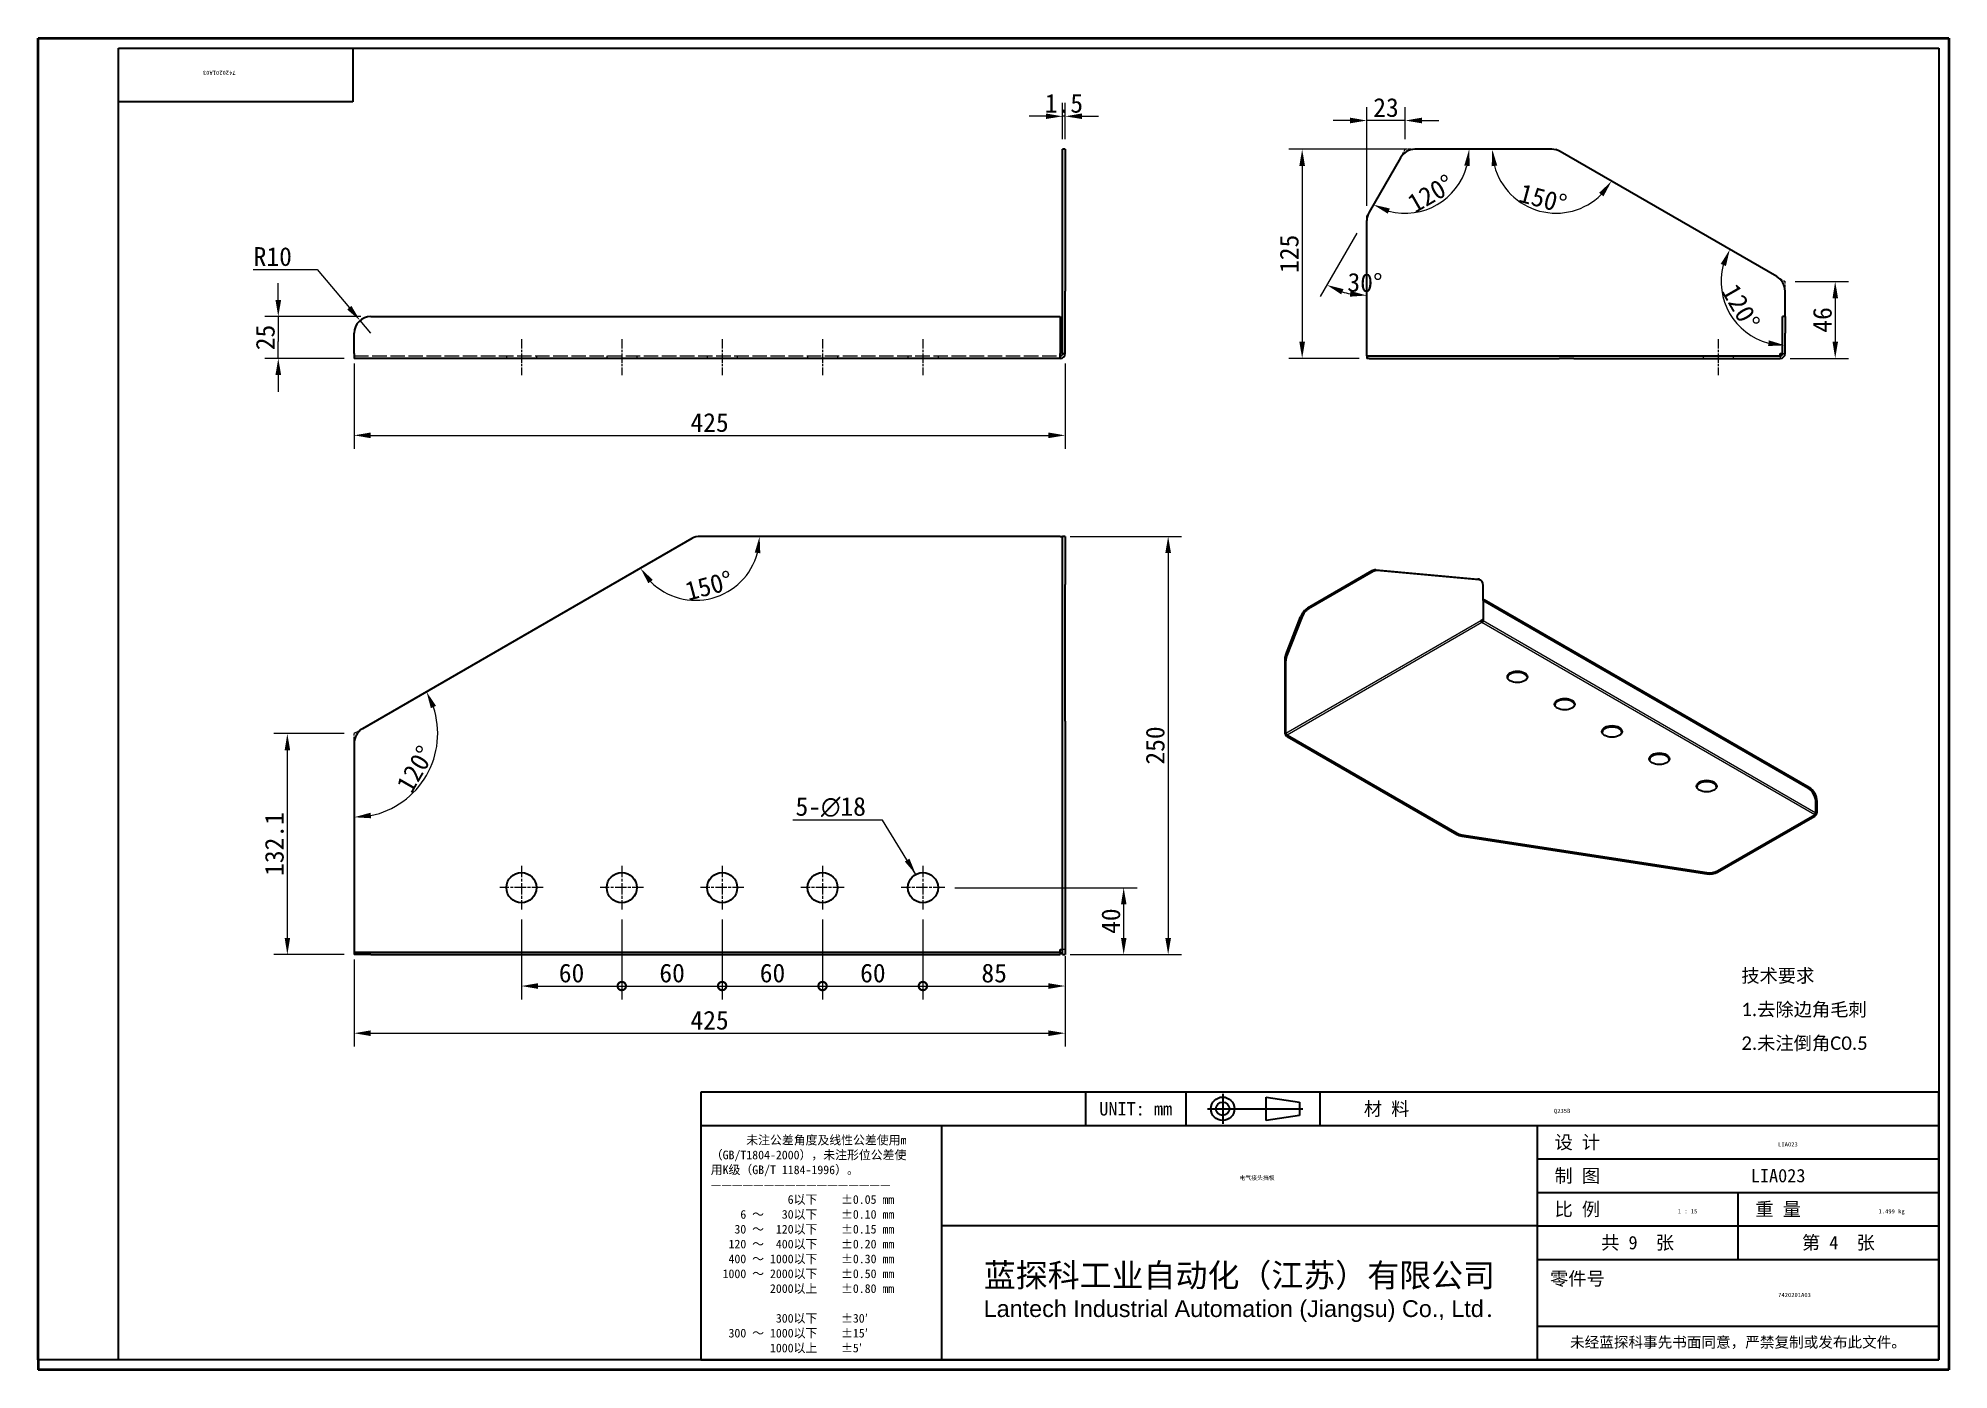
# Model space of a CAD drawing. Header units: millimetres. Extents: x 24 to 1166, y 22 to 818.
import ezdxf
from ezdxf.enums import TextEntityAlignment as Align

# ---------------------------------------------------------------- set-up
doc = ezdxf.new("R2018")
doc.units = ezdxf.units.MM
doc.header["$LTSCALE"] = 4
for name, pattern in [('CHAIN', [0.3543, 0.2362, -0.0295, 0.0591, -0.0295]), ('DASH_DOT', [0.182, 0.1181, -0.0295, 0.0049, -0.0295]), ('DASHED', [0.2067, 0.1654, -0.0413])]:
    doc.linetypes.add(name, pattern=pattern)
for name, color, linetype, lineweight in [('1', 7, 'Continuous', 18), ('可见 (ISO)', 7, 'Continuous', 25), ('可见窄的 (ISO)', 7, 'Continuous', 18), ('图框 (ISO)', 7, 'Continuous', 35), ('标题 (ISO)', 7, 'Continuous', 25), ('草图几何图元 (ISO)', 7, 'Continuous', 18)]:
    doc.layers.add(name, color=color, linetype=linetype, lineweight=lineweight)
for name, color, linetype, lineweight, true_color in [('中心标记 (ISO)', 1, 'CHAIN', 18, 0xff0000), ('中心线 (ISO)', 1, 'CHAIN', 18, 0xff0000), ('尺寸 (ISO)', 7, 'Continuous', 18, 0x008000), ('符号 (ISO)', 7, 'Continuous', 18, 0x008000), ('隐藏 (ISO)', 5, 'DASHED', 18, 0x0000ff)]:
    doc.layers.add(name, color=color, linetype=linetype, lineweight=lineweight, true_color=true_color)
doc.styles.get("Standard").update_dxf_attribs({"font": 'simfang.ttf'})
doc.styles.add('文本样式164', font='SimSun.ttf')
doc.styles.add('最新国标', font='simfang.ttf')
doc.styles.add('注释文本 (ISO)', font='simfang.ttf')
doc.dimstyles.new('默认 (GB)', dxfattribs={"dimscale": 4, "dimtxt": 2.8, "dimasz": 2.5, "dimexe": 2, "dimexo": 1.5, "dimgap": 0.5, "dimtad": 1, "dimtoh": 1, "dimdsep": 46, "dimtxsty": '最新国标', "dimcen": 0.09, "dimdle": 10, "dimclrd": 256, "dimclre": 256, "dimclrt": 256, "dimazin": 2, "dimtfac": 0.535714, "dimtdec": 3, "dimtmove": 0, "dimatfit": 3, "dimfxl": 0, "dimtolj": 1, "dimlwd": -1, "dimlwe": -1, "dimarcsym": 0})
doc.dimstyles.new('默认 (GB)$7', dxfattribs={"dimscale": 4, "dimtxt": 2.8, "dimasz": 2.5, "dimexe": 2, "dimexo": 1.5, "dimgap": 0.5, "dimtad": 1, "dimtoh": 1, "dimdsep": 46, "dimtxsty": '最新国标', "dimcen": 0.09, "dimdle": 10, "dimclrd": 256, "dimclre": 256, "dimclrt": 256, "dimazin": 2, "dimtfac": 0.535714, "dimtdec": 3, "dimtmove": 0, "dimatfit": 3, "dimfxl": 0, "dimtolj": 1, "dimlwd": -1, "dimlwe": -1, "dimarcsym": 0})

msp = doc.modelspace()

# ---------------------------------------------------------------- texts
at = {"layer": '符号 (ISO)'}
for s, insert, char_height, width, attachment_point, line_spacing_factor, style in [('5-\\fAIGDT|b0|i0;{\\H11.2000;n}\\fFangSong|b0|i0;{\\H11.2000;18}', (518.744, 352.442), 11.2, 46.54671, 9, 0.49, '最新国标'), ('\\fFangSong|b0|i0;{\\H8.0000;技术要求\\P}\\fCalibri|b0|i0;{\\H8.0000;1.}\\fFangSong|b0|i0;{\\H8.0000;去除边角毛刺\\P}\\fCalibri|b0|i0;{\\H8.0000;2.}\\fFangSong|b0|i0;{\\H8.0000;未注倒角}\\fCalibri|b0|i0;{\\H8.0000;C0.5}', (1041.992, 236.94), 8, 81.4296, 4, 1.511939, '注释文本 (ISO)')]:
    msp.add_mtext(s, dxfattribs=dict(at, insert=insert, char_height=char_height, width=width, attachment_point=attachment_point, line_spacing_factor=line_spacing_factor, style=style))

# ---------------------------------------------------------------- blocks, each defined once
blk = doc.blocks.new('图框 最新国标')
at = {"layer": '图框 (ISO)'}
for p, q in [((6, 7), (6, 204.5)), ((6, 204.5), (291.5, 204.5)), ((291.5, 204.5), (291.5, 5.5)), ((6, 7), (6, 5.5)), ((6, 7), (6, 5.5)), ((291.5, 5.5), (6, 5.5))]:
    blk.add_line(p, q, dxfattribs=at)
at = {"layer": '图框 (ISO)', "color": 7, "linetype": 'Continuous', "lineweight": 25}
for p, q in [((18, 203), (290, 203)), ((18, 7), (18, 203)), ((18, 203), (290, 203)), ((53, 203), (53, 195)), ((290, 203), (290, 7)), ((290, 203), (290, 7)), ((53, 195), (18, 195)), ((290, 7), (6, 7)), ((290, 7), (18, 7))]:
    blk.add_line(p, q, dxfattribs=at)
at = {"layer": '图框 (ISO)', "lineweight": 30}
blk.add_attdef('零件代号', text='', height=2.5, rotation=180, dxfattribs=at).set_placement((35.5, 199), align=Align.MIDDLE_CENTER)
blk = doc.blocks.new('标题栏 最新国标')
at = {"layer": '标题 (ISO)'}
for p, q in [((381.98, -183.84), (196.98, -183.84)), ((196.98, -183.84), (196.98, -223.84)), ((254.48, -183.84), (254.48, -188.84)), ((269.48, -183.84), (269.48, -188.84)), ((281.48, -188.09), (281.48, -184.59)), ((281.48, -184.59), (286.48, -185.34)), ((286.48, -185.34), (286.48, -187.34)), ((289.48, -183.84), (289.48, -188.84)), ((381.98, -223.84), (381.98, -183.84)), ((383.48, -183.84), (383.48, -225.34)), ((286.48, -187.34), (281.48, -188.09)), ((196.98, -188.84), (381.98, -188.84)), ((232.98, -188.84), (232.98, -223.84)), ((321.98, -188.84), (321.98, -223.84)), ((321.98, -193.84), (381.98, -193.84)), ((321.98, -198.84), (381.98, -198.84)), ((351.98, -198.84), (351.98, -208.84)), ((321.98, -203.84), (232.98, -203.84)), ((321.98, -203.84), (381.98, -203.84)), ((321.98, -208.84), (381.98, -208.84)), ((321.98, -218.84), (381.98, -218.84)), ((196.98, -223.84), (381.98, -223.84)), ((383.48, -225.34), (196.98, -225.34))]:
    blk.add_line(p, q, dxfattribs=at)
at = {"layer": '标题 (ISO)', "linetype": 'CHAIN', "ltscale": 5.000333}
blk.add_line((274.98, -184.09), (274.98, -188.59), dxfattribs=at)
at = {"layer": '标题 (ISO)', "linetype": 'CHAIN', "ltscale": 15.834605}
blk.add_line((272.73, -186.34), (286.98, -186.34), dxfattribs=at)
at = {"layer": '标题 (ISO)'}
for radius in [1.75, 1]:
    blk.add_circle((274.98, -186.34), radius, dxfattribs=at)
at = {"layer": '1', "style": '文本样式164'}
for s, p in [('UNIT: mm', (261.98, -186.34)), ('材 料', (299.48, -186.34)), ('设 计', (327.98, -191.34)), ('制 图', (327.98, -196.34)), ('比 例', (327.98, -201.34)), ('重 量', (357.98, -201.34)), ('共 9  张', (336.98, -206.34)), ('第 4  张', (366.98, -206.34))]:
    blk.add_text(s, height=2, dxfattribs=at).set_placement(p, align=Align.MIDDLE_CENTER)
at = {"layer": '标题 (ISO)', "style": '注释文本 (ISO)'}
for s, insert, char_height, attachment_point, line_spacing_factor in [('\\fSimSun|b0|i0;{\\H1.3000;      未注公差角度及线性公差使用m\\P}\\fSimSun|b0|i0;{\\H1.3000;（GB/T1804-2000），未注形位公差使\\P}\\fSimSun|b0|i0;{\\H1.3000;用K级（GB/T 1184-1996）。\\P}\\fSimSun|b0|i0;{\\H1.3000;—————————————————\\P}\\fSimSun|b0|i0;{\\H1.3000;             6以下    ±0.05 mm\\P}\\fSimSun|b0|i0;{\\H1.3000;     6 ～   30以下    ±0.10 mm\\P}\\fSimSun|b0|i0;{\\H1.3000;    30 ～  120以下    ±0.15 mm\\P}\\fSimSun|b0|i0;{\\H1.3000;   120 ～  400以下    ±0.20 mm\\P}\\fSimSun|b0|i0;{\\H1.3000;   400 ～ 1000以下    ±0.30 mm\\P}\\fSimSun|b0|i0;{\\H1.3000;  1000 ～ 2000以下    ±0.50 mm\\P}\\fSimSun|b0|i0;{\\H1.3000;          2000以上    ±0.80 mm\\P}\\fSimSun|b0|i0;{\\H1.3000;\\P}\\fSimSun|b0|i0;{\\H1.3000;           300以下    ±30′\\P}\\fSimSun|b0|i0;{\\H1.3000;   300 ～ 1000以下    ±15′\\P}\\fSimSun|b0|i0;{\\H1.3000;          1000以上    ±5′}', (198.48, -206.63), 1.3, 4, 1.023913), ('\\pxsm0.94;\\fMicrosoft YaHei|b0|i0;{\\H3.5000;蓝探科工业自动化（江苏）有限公司\\P}\\fArial|b0|i0;{\\H2.5000;Lantech Industrial Automation (Jiangsu) Co., Ltd}\\fFangSong|b0|i0;{\\H2.5000;.}', (277.48, -213.84), 2, 5, 0.978695)]:
    blk.add_mtext(s, dxfattribs=dict(at, insert=insert, char_height=char_height, attachment_point=attachment_point, line_spacing_factor=line_spacing_factor))
at = {"layer": '标题 (ISO)', "attachment_point": 5, "style": '注释文本 (ISO)'}
for s, insert, char_height in [('\\fFangSong|b0|i0;LIA023', (357.98, -196.34), 2), ('\\fFangSong|b0|i0;零件号', (327.98, -211.84), 2), ('\\fSimSun|b0|i0;{\\H1.6000;未经蓝探科事先书面同意，严禁复制或发布此文件。}', (351.98, -221.34), 1.6)]:
    blk.add_mtext(s, dxfattribs=dict(at, insert=insert, char_height=char_height))
at = {"layer": '标题 (ISO)', "lineweight": 30, "flags": 104}
for tag, height, p in [('材料', 2, (324.48, -186.34)), ('设计人', 2, (357.98, -191.34)), ('库存编号', 3.5, (277.48, -196.34)), ('视图比例', 2, (342.98, -201.34)), ('质量\\P3;', 2, (372.98, -201.34)), ('零件代号', 3.5, (357.98, -213.84))]:
    blk.add_attdef(tag, text='', height=height, dxfattribs=at).set_placement(p, align=Align.MIDDLE_CENTER)
blk = doc.blocks.new('*D5')
at = {"layer": 'Defpoints', "color": 0, "transparency": 16777216}
for p in [(216.4, 649.2), (222.8, 641.6)]:
    blk.add_point(p, dxfattribs=at)
at = {"layer": '尺寸 (ISO)', "color": 116, "true_color": 0x00803f, "transparency": 16777216}
for p, q in [((152.5, 679.7), (190.7, 679.7)), ((190.7, 679.7), (210, 656.9)), ((222.8, 641.6), (216.4, 649.2))]:
    blk.add_line(p, q, dxfattribs=at)
blk.add_solid([(211.2, 658), (208.7, 655.8), (216.4, 649.2)], dxfattribs=at)
at = {"layer": '尺寸 (ISO)', "transparency": 16777216, "insert": (164.2, 687.4), "char_height": 11.2, "attachment_point": 5, "style": '最新国标'}
blk.add_mtext('\\A1;R10', dxfattribs=at)
blk = doc.blocks.new('*D6')
at = {"layer": 'Defpoints', "color": 0, "transparency": 16777216}
for p in [(212.8, 629.6), (637.8, 629.6), (637.8, 580.6)]:
    blk.add_point(p, dxfattribs=at)
at = {"layer": '尺寸 (ISO)', "color": 116, "true_color": 0x00803f, "transparency": 16777216}
for p, q in [((212.8, 623.6), (212.8, 572.6)), ((637.8, 623.6), (637.8, 572.6)), ((222.8, 580.6), (627.8, 580.6))]:
    blk.add_line(p, q, dxfattribs=at)
for points in [[(222.8, 582.3), (222.8, 578.9), (212.8, 580.6)], [(627.8, 582.3), (627.8, 578.9), (637.8, 580.6)]]:
    blk.add_solid(points, dxfattribs=at)
at = {"layer": '尺寸 (ISO)', "transparency": 16777216, "insert": (425.3, 588.2), "char_height": 11.2, "attachment_point": 5, "style": '最新国标'}
blk.add_mtext('\\A1;425', dxfattribs=at)
blk = doc.blocks.new('*D7')
at = {"layer": 'Defpoints', "color": 0, "transparency": 16777216}
for p in [(222.8, 651.6), (167.5, 626.6), (212.8, 626.6)]:
    blk.add_point(p, dxfattribs=at)
at = {"layer": '尺寸 (ISO)', "color": 116, "true_color": 0x00803f, "transparency": 16777216}
for p, q in [((167.5, 661.6), (167.5, 671.6)), ((216.8, 651.6), (159.5, 651.6)), ((167.5, 651.6), (167.5, 641.6)), ((167.5, 641.6), (167.5, 636.6)), ((167.5, 626.6), (167.5, 636.6)), ((206.8, 626.6), (159.5, 626.6)), ((167.5, 616.6), (167.5, 606.6))]:
    blk.add_line(p, q, dxfattribs=at)
for points in [[(165.8, 661.6), (169.2, 661.6), (167.5, 651.6)], [(165.8, 616.6), (169.2, 616.6), (167.5, 626.6)]]:
    blk.add_solid(points, dxfattribs=at)
at = {"layer": '尺寸 (ISO)', "transparency": 16777216, "insert": (159.8, 639.1), "char_height": 11.2, "attachment_point": 5, "rotation": 90, "style": '最新国标'}
blk.add_mtext('\\A1;25', dxfattribs=at)
blk = doc.blocks.new('*D8')
at = {"layer": 'Defpoints', "color": 0, "transparency": 16777216}
for p in [(634.8, 520.2), (634.8, 270.2), (699.4, 270.2)]:
    blk.add_point(p, dxfattribs=at)
at = {"layer": '尺寸 (ISO)', "color": 116, "true_color": 0x00803f, "transparency": 16777216}
for p, q in [((640.8, 520.2), (707.4, 520.2)), ((699.4, 510.2), (699.4, 280.2)), ((640.8, 270.2), (707.4, 270.2))]:
    blk.add_line(p, q, dxfattribs=at)
for points in [[(697.7, 510.2), (701.1, 510.2), (699.4, 520.2)], [(697.7, 280.2), (701.1, 280.2), (699.4, 270.2)]]:
    blk.add_solid(points, dxfattribs=at)
at = {"layer": '尺寸 (ISO)', "transparency": 16777216, "insert": (691.7, 395.2), "char_height": 11.2, "attachment_point": 5, "rotation": 90, "style": '最新国标'}
blk.add_mtext('\\A1;250', dxfattribs=at)
blk = doc.blocks.new('*D9')
at = {"layer": 'Defpoints', "color": 0, "transparency": 16777216}
for p in [(637.8, 275.2), (212.8, 273.2), (637.8, 223.2)]:
    blk.add_point(p, dxfattribs=at)
at = {"layer": '尺寸 (ISO)', "color": 116, "true_color": 0x00803f, "transparency": 16777216}
for p, q in [((212.8, 267.2), (212.8, 215.2)), ((637.8, 269.2), (637.8, 215.2)), ((222.8, 223.2), (627.8, 223.2))]:
    blk.add_line(p, q, dxfattribs=at)
for points in [[(222.8, 224.9), (222.8, 221.5), (212.8, 223.2)], [(627.8, 224.9), (627.8, 221.5), (637.8, 223.2)]]:
    blk.add_solid(points, dxfattribs=at)
at = {"layer": '尺寸 (ISO)', "transparency": 16777216, "insert": (425.3, 230.9), "char_height": 11.2, "attachment_point": 5, "style": '最新国标'}
blk.add_mtext('\\A1;425', dxfattribs=at)
blk = doc.blocks.new('*D10')
at = {"layer": 'Defpoints', "color": 0, "transparency": 16777216}
for p in [(414.7, 518.9), (212.8, 402.3), (212.8, 396.3), (245, 364)]:
    blk.add_point(p, dxfattribs=at)
at = {"layer": '尺寸 (ISO)', "color": 116, "true_color": 0x00803f, "transparency": 16777216}
blk.add_arc((212.8, 402.3), 50, 281.4783, 18.5217, dxfattribs=at)
for points in [[(258.7, 417.5), (261.8, 418.9), (256.1, 427.3)], [(223, 351.7), (222.6, 355), (212.8, 352.3)]]:
    blk.add_solid(points, dxfattribs=at)
at = {"layer": '尺寸 (ISO)', "transparency": 16777216, "insert": (249.5, 381.1), "char_height": 11.2, "attachment_point": 5, "rotation": 60, "style": '最新国标'}
blk.add_mtext('\\A1;120°', dxfattribs=at)
blk = doc.blocks.new('*D11')
at = {"layer": 'Defpoints', "color": 0, "transparency": 16777216}
for p in [(411.8, 517.2), (417, 520.2), (634.8, 520.2), (410.4, 482.6)]:
    blk.add_point(p, dxfattribs=at)
at = {"layer": '尺寸 (ISO)', "color": 116, "true_color": 0x00803f, "transparency": 16777216}
blk.add_arc((417, 520.2), 38.2, 225.0432, 344.9568, dxfattribs=at)
for points in [[(452.3, 510.5), (455.6, 510.1), (455.2, 520.2)], [(388.7, 492.2), (391.4, 494.2), (384, 501.1)]]:
    blk.add_solid(points, dxfattribs=at)
at = {"layer": '尺寸 (ISO)', "transparency": 16777216, "insert": (424.9, 490.7), "char_height": 11.2, "attachment_point": 5, "rotation": 15, "style": '最新国标'}
blk.add_mtext('\\A1;150°', dxfattribs=at)
blk = doc.blocks.new('*D12')
at = {"layer": 'Defpoints', "color": 0, "transparency": 16777216}
for p in [(212.8, 402.3), (172.9, 270.2), (212.8, 270.2)]:
    blk.add_point(p, dxfattribs=at)
at = {"layer": '尺寸 (ISO)', "color": 116, "true_color": 0x00803f, "transparency": 16777216}
for p, q in [((206.8, 402.3), (164.9, 402.3)), ((172.9, 392.3), (172.9, 280.2)), ((206.8, 270.2), (164.9, 270.2))]:
    blk.add_line(p, q, dxfattribs=at)
for points in [[(171.3, 392.3), (174.6, 392.3), (172.9, 402.3)], [(171.3, 280.2), (174.6, 280.2), (172.9, 270.2)]]:
    blk.add_solid(points, dxfattribs=at)
at = {"layer": '尺寸 (ISO)', "transparency": 16777216, "insert": (165.2, 336.3), "char_height": 11.2, "attachment_point": 5, "rotation": 90, "style": '最新国标'}
blk.add_mtext('\\A1;132.1', dxfattribs=at)
blk = doc.blocks.new('*D13')
at = {"layer": 'Defpoints', "color": 0, "transparency": 16777216}
for p in [(1068.1, 672.6), (1065.1, 626.6), (1098.1, 626.6)]:
    blk.add_point(p, dxfattribs=at)
at = {"layer": '尺寸 (ISO)', "color": 116, "true_color": 0x00803f, "transparency": 16777216}
for p, q in [((1074.1, 672.6), (1106.1, 672.6)), ((1098.1, 662.6), (1098.1, 636.6)), ((1071.1, 626.6), (1106.1, 626.6))]:
    blk.add_line(p, q, dxfattribs=at)
for points in [[(1096.5, 662.6), (1099.8, 662.6), (1098.1, 672.6)], [(1096.5, 636.6), (1099.8, 636.6), (1098.1, 626.6)]]:
    blk.add_solid(points, dxfattribs=at)
at = {"layer": '尺寸 (ISO)', "transparency": 16777216, "insert": (1090.5, 649.6), "char_height": 11.2, "attachment_point": 5, "rotation": 90, "style": '最新国标'}
blk.add_mtext('\\A1;46', dxfattribs=at)
blk = doc.blocks.new('*D14')
at = {"layer": 'Defpoints', "color": 0, "transparency": 16777216}
for p in [(1062.9, 675.6), (1030.5, 666), (1068.1, 672.6), (1068.1, 629.6)]:
    blk.add_point(p, dxfattribs=at)
at = {"layer": '尺寸 (ISO)', "color": 116, "true_color": 0x00803f, "transparency": 16777216}
blk.add_arc((1068.1, 672.6), 38.2, 165.0432, 254.9568, dxfattribs=at)
for points in [[(1029.7, 683.1), (1032.8, 681.8), (1035.1, 691.7)], [(1058.4, 637.4), (1058, 634), (1068.1, 634.4)]]:
    blk.add_solid(points, dxfattribs=at)
at = {"layer": '尺寸 (ISO)', "transparency": 16777216, "insert": (1041.7, 657.3), "char_height": 11.2, "attachment_point": 5, "rotation": 300, "style": '最新国标'}
blk.add_mtext('\\A1;120°', dxfattribs=at)
blk = doc.blocks.new('_DotSmall')
at = {"color": 0, "linetype": 'ByBlock', "const_width": 0.5}
blk.add_lwpolyline([(-0.0625, 0, 1), (0.0625, 0, 1)], format="xyb", close=True, dxfattribs=at)
blk = doc.blocks.new('*D15')
at = {"layer": 'Defpoints', "color": 0, "transparency": 16777216}
for p in [(312.8, 297.2), (372.8, 297.2), (372.8, 251.4)]:
    blk.add_point(p, dxfattribs=at)
at = {"layer": '尺寸 (ISO)', "color": 116, "true_color": 0x00803f, "transparency": 16777216}
for p, q in [((312.8, 291.2), (312.8, 243.4)), ((372.8, 291.2), (372.8, 243.4)), ((322.8, 251.4), (372.8, 251.4))]:
    blk.add_line(p, q, dxfattribs=at)
blk.add_solid([(322.8, 253.1), (322.8, 249.7), (312.8, 251.4)], dxfattribs=at)
at = {"layer": '尺寸 (ISO)', "color": 116, "true_color": 0x00803f, "transparency": 16777216, "xscale": 10, "yscale": 10, "zscale": 10}
blk.add_blockref('_DotSmall', (372.8, 251.4), dxfattribs=at)
at = {"layer": '尺寸 (ISO)', "transparency": 16777216, "insert": (342.8, 259.1), "char_height": 11.2, "attachment_point": 5, "style": '最新国标'}
blk.add_mtext('\\A1;60', dxfattribs=at)
blk = doc.blocks.new('*D17')
at = {"layer": 'Defpoints', "color": 0, "transparency": 16777216}
for p in [(552.8, 297.2), (637.8, 275.2), (637.8, 251.4)]:
    blk.add_point(p, dxfattribs=at)
at = {"layer": '尺寸 (ISO)', "color": 116, "true_color": 0x00803f, "transparency": 16777216}
for p, q in [((552.8, 291.2), (552.8, 243.4)), ((637.8, 269.2), (637.8, 243.4)), ((552.8, 251.4), (627.8, 251.4))]:
    blk.add_line(p, q, dxfattribs=at)
blk.add_solid([(627.8, 253.1), (627.8, 249.7), (637.8, 251.4)], dxfattribs=at)
at = {"layer": '尺寸 (ISO)', "color": 116, "true_color": 0x00803f, "transparency": 16777216, "xscale": 10, "yscale": 10, "zscale": 10, "rotation": 180}
blk.add_blockref('_DotSmall', (552.8, 251.4), dxfattribs=at)
at = {"layer": '尺寸 (ISO)', "transparency": 16777216, "insert": (595.4, 259.1), "char_height": 11.2, "attachment_point": 5, "style": '最新国标'}
blk.add_mtext('\\A1;85', dxfattribs=at)
blk = doc.blocks.new('*D18')
at = {"layer": 'Defpoints', "color": 0, "transparency": 16777216}
for p in [(492.8, 297.2), (552.8, 297.2), (552.8, 251.4)]:
    blk.add_point(p, dxfattribs=at)
at = {"layer": '尺寸 (ISO)', "color": 116, "true_color": 0x00803f, "transparency": 16777216}
for p, q in [((492.8, 291.2), (492.8, 243.4)), ((552.8, 291.2), (552.8, 243.4)), ((492.8, 251.4), (552.8, 251.4))]:
    blk.add_line(p, q, dxfattribs=at)
at = {"layer": '尺寸 (ISO)', "color": 116, "true_color": 0x00803f, "transparency": 16777216, "xscale": 10, "yscale": 10, "zscale": 10, "rotation": 180}
blk.add_blockref('_DotSmall', (492.8, 251.4), dxfattribs=at)
at = {"layer": '尺寸 (ISO)', "color": 116, "true_color": 0x00803f, "transparency": 16777216, "xscale": 10, "yscale": 10, "zscale": 10}
blk.add_blockref('_DotSmall', (552.8, 251.4), dxfattribs=at)
at = {"layer": '尺寸 (ISO)', "transparency": 16777216, "insert": (522.9, 259.1), "char_height": 11.2, "attachment_point": 5, "style": '最新国标'}
blk.add_mtext('\\A1;60', dxfattribs=at)
blk = doc.blocks.new('*D19')
at = {"layer": 'Defpoints', "color": 0, "transparency": 16777216}
for p in [(432.8, 297.2), (492.8, 297.2), (492.8, 251.4)]:
    blk.add_point(p, dxfattribs=at)
at = {"layer": '尺寸 (ISO)', "color": 116, "true_color": 0x00803f, "transparency": 16777216}
for p, q in [((432.8, 291.2), (432.8, 243.4)), ((492.8, 291.2), (492.8, 243.4)), ((432.8, 251.4), (492.8, 251.4))]:
    blk.add_line(p, q, dxfattribs=at)
at = {"layer": '尺寸 (ISO)', "color": 116, "true_color": 0x00803f, "transparency": 16777216, "xscale": 10, "yscale": 10, "zscale": 10, "rotation": 180}
blk.add_blockref('_DotSmall', (432.8, 251.4), dxfattribs=at)
at = {"layer": '尺寸 (ISO)', "color": 116, "true_color": 0x00803f, "transparency": 16777216, "xscale": 10, "yscale": 10, "zscale": 10}
blk.add_blockref('_DotSmall', (492.8, 251.4), dxfattribs=at)
at = {"layer": '尺寸 (ISO)', "transparency": 16777216, "insert": (462.9, 259.1), "char_height": 11.2, "attachment_point": 5, "style": '最新国标'}
blk.add_mtext('\\A1;60', dxfattribs=at)
blk = doc.blocks.new('*D20')
at = {"layer": 'Defpoints', "color": 0, "transparency": 16777216}
for p in [(372.8, 297.2), (432.8, 297.2), (432.8, 251.4)]:
    blk.add_point(p, dxfattribs=at)
at = {"layer": '尺寸 (ISO)', "color": 116, "true_color": 0x00803f, "transparency": 16777216}
for p, q in [((372.8, 291.2), (372.8, 243.4)), ((432.8, 291.2), (432.8, 243.4)), ((372.8, 251.4), (432.8, 251.4))]:
    blk.add_line(p, q, dxfattribs=at)
at = {"layer": '尺寸 (ISO)', "color": 116, "true_color": 0x00803f, "transparency": 16777216, "xscale": 10, "yscale": 10, "zscale": 10, "rotation": 180}
blk.add_blockref('_DotSmall', (372.8, 251.4), dxfattribs=at)
at = {"layer": '尺寸 (ISO)', "color": 116, "true_color": 0x00803f, "transparency": 16777216, "xscale": 10, "yscale": 10, "zscale": 10}
blk.add_blockref('_DotSmall', (432.8, 251.4), dxfattribs=at)
at = {"layer": '尺寸 (ISO)', "transparency": 16777216, "insert": (402.9, 259.1), "char_height": 11.2, "attachment_point": 5, "style": '最新国标'}
blk.add_mtext('\\A1;60', dxfattribs=at)
blk = doc.blocks.new('*D21')
at = {"layer": 'Defpoints', "color": 0, "transparency": 16777216}
for p in [(565.8, 310.2), (634.8, 270.2), (672.8, 270.2)]:
    blk.add_point(p, dxfattribs=at)
at = {"layer": '尺寸 (ISO)', "color": 116, "true_color": 0x00803f, "transparency": 16777216}
for p, q in [((571.8, 310.2), (680.8, 310.2)), ((672.8, 300.2), (672.8, 280.2)), ((640.8, 270.2), (680.8, 270.2))]:
    blk.add_line(p, q, dxfattribs=at)
for points in [[(671.2, 300.2), (674.5, 300.2), (672.8, 310.2)], [(671.2, 280.2), (674.5, 280.2), (672.8, 270.2)]]:
    blk.add_solid(points, dxfattribs=at)
at = {"layer": '尺寸 (ISO)', "transparency": 16777216, "insert": (665.2, 290.2), "char_height": 11.2, "attachment_point": 5, "rotation": 90, "style": '最新国标'}
blk.add_mtext('\\A1;40', dxfattribs=at)
blk = doc.blocks.new('*D22')
at = {"layer": 'Defpoints', "color": 0, "transparency": 16777216}
for p in [(636.3, 771.3), (636.3, 751.6), (637.8, 751.6)]:
    blk.add_point(p, dxfattribs=at)
at = {"layer": '尺寸 (ISO)', "color": 116, "true_color": 0x00803f, "transparency": 16777216}
for p, q in [((636.3, 757.6), (636.3, 779.3)), ((637.8, 757.6), (637.8, 779.3)), ((626.3, 771.3), (616.3, 771.3)), ((637.8, 771.3), (636.3, 771.3)), ((647.8, 771.3), (657.8, 771.3))]:
    blk.add_line(p, q, dxfattribs=at)
for points in [[(626.3, 773), (626.3, 769.7), (636.3, 771.3)], [(647.8, 773), (647.8, 769.7), (637.8, 771.3)]]:
    blk.add_solid(points, dxfattribs=at)
at = {"layer": '尺寸 (ISO)', "transparency": 16777216, "insert": (637.1, 779), "char_height": 11.2, "attachment_point": 5, "style": '最新国标'}
blk.add_mtext('\\A1;1.5', dxfattribs=at)
blk = doc.blocks.new('*D23')
at = {"layer": 'Defpoints', "color": 0, "transparency": 16777216}
for p in [(846.9, 751.6), (779.5, 626.6), (819.5, 626.6)]:
    blk.add_point(p, dxfattribs=at)
at = {"layer": '尺寸 (ISO)', "color": 116, "true_color": 0x00803f, "transparency": 16777216}
for p, q in [((840.9, 751.6), (771.5, 751.6)), ((779.5, 741.6), (779.5, 636.6)), ((813.5, 626.6), (771.5, 626.6))]:
    blk.add_line(p, q, dxfattribs=at)
for points in [[(777.8, 741.6), (781.2, 741.6), (779.5, 751.6)], [(777.8, 636.6), (781.2, 636.6), (779.5, 626.6)]]:
    blk.add_solid(points, dxfattribs=at)
at = {"layer": '尺寸 (ISO)', "transparency": 16777216, "insert": (771.8, 689.1), "char_height": 11.2, "attachment_point": 5, "rotation": 90, "style": '最新国标'}
blk.add_mtext('\\A1;125', dxfattribs=at)
blk = doc.blocks.new('*D24')
at = {"layer": 'Defpoints', "color": 0, "transparency": 16777216}
for p in [(925.3, 751.6), (931.3, 751.6), (906.8, 722.3), (1063.1, 675.5)]:
    blk.add_point(p, dxfattribs=at)
at = {"layer": '尺寸 (ISO)', "color": 116, "true_color": 0x00803f, "transparency": 16777216}
blk.add_arc((931.3, 751.6), 38.2, 195.0432, 314.9568, dxfattribs=at)
for points in [[(892.8, 741.5), (896.1, 741.9), (893.1, 751.6)], [(957, 725.6), (959.6, 723.5), (964.4, 732.5)]]:
    blk.add_solid(points, dxfattribs=at)
at = {"layer": '尺寸 (ISO)', "transparency": 16777216, "insert": (923.4, 722.1), "char_height": 11.2, "attachment_point": 5, "rotation": 345, "style": '最新国标'}
blk.add_mtext('\\A1;150°', dxfattribs=at)
blk = doc.blocks.new('*D25')
at = {"layer": 'Defpoints', "color": 0, "transparency": 16777216}
for p in [(838.1, 746.4), (841.1, 751.6), (928.6, 751.6), (847.8, 714)]:
    blk.add_point(p, dxfattribs=at)
at = {"layer": '尺寸 (ISO)', "color": 116, "true_color": 0x00803f, "transparency": 16777216}
blk.add_arc((841.1, 751.6), 38.2, 255.0432, 344.9568, dxfattribs=at)
for points in [[(876.4, 741.9), (879.7, 741.5), (879.3, 751.6)], [(830.7, 713.1), (831.9, 716.2), (822, 718.5)]]:
    blk.add_solid(points, dxfattribs=at)
at = {"layer": '尺寸 (ISO)', "transparency": 16777216, "insert": (856.4, 725.1), "char_height": 11.2, "attachment_point": 5, "rotation": 30, "style": '最新国标'}
blk.add_mtext('\\A1;120°', dxfattribs=at)
blk = doc.blocks.new('*D26')
at = {"layer": 'Defpoints', "color": 0, "transparency": 16777216}
for p in [(818.1, 711.7), (815.1, 706.6), (801.9, 667), (818.1, 629.6)]:
    blk.add_point(p, dxfattribs=at)
at = {"layer": '尺寸 (ISO)', "color": 116, "true_color": 0x00803f, "transparency": 16777216}
blk.add_line((812.1, 701.4), (790.3, 663.6), dxfattribs=at)
blk.add_arc((818.1, 711.7), 47.6, 252.0603, 257.9397, dxfattribs=at)
for points in [[(802.8, 664.9), (804.2, 668), (794.3, 670.5)], [(808.4, 666.9), (808, 663.5), (818.1, 664.2)]]:
    blk.add_solid(points, dxfattribs=at)
at = {"layer": '尺寸 (ISO)', "transparency": 16777216, "insert": (817, 671.8), "char_height": 11.2, "attachment_point": 5, "rotation": 358.365, "style": '最新国标'}
blk.add_mtext('\\A1;30°', dxfattribs=at)
blk = doc.blocks.new('*D27')
at = {"layer": 'Defpoints', "color": 0, "transparency": 16777216}
for p in [(818.1, 768.8), (841.1, 751.6), (818.1, 711.7)]:
    blk.add_point(p, dxfattribs=at)
at = {"layer": '尺寸 (ISO)', "color": 116, "true_color": 0x00803f, "transparency": 16777216}
for p, q in [((818.1, 717.7), (818.1, 776.8)), ((841.1, 757.6), (841.1, 776.8)), ((808.1, 768.8), (798.1, 768.8)), ((841.1, 768.8), (818.1, 768.8)), ((851.1, 768.8), (861.1, 768.8))]:
    blk.add_line(p, q, dxfattribs=at)
for points in [[(808.1, 770.5), (808.1, 767.1), (818.1, 768.8)], [(851.1, 770.5), (851.1, 767.1), (841.1, 768.8)]]:
    blk.add_solid(points, dxfattribs=at)
at = {"layer": '尺寸 (ISO)', "transparency": 16777216, "insert": (829.6, 776.5), "char_height": 11.2, "attachment_point": 5, "style": '最新国标'}
blk.add_mtext('\\A1;23', dxfattribs=at)

# ---------------------------------------------------------------- dimensions: what is measured, and where the dimension line sits
at = {"layer": '尺寸 (ISO)', "color": 116, "true_color": 0x00803f}
for base, p1, p2, angle, override, picture, middle in [((636.334, 771.32), (637.834, 751.586), (636.334, 751.586), 180, {"dimgap": 0.5, "dimtoh": 0, "dimdec": 2, "dimtol": 0, "dimlim": 0, "dimtp": 0, "dimtm": 0, "dimtdec": 3, "dimtofl": 1, "dimatfit": 1}, '*D22', (637.084, 771.32)), ((818.146, 768.81), (841.146, 751.586), (818.146, 711.749), 180, {"dimgap": 0.5, "dimtoh": 0, "dimdec": 2, "dimtol": 0, "dimlim": 0, "dimtp": 0, "dimtm": 0, "dimtdec": 3, "dimtofl": 1, "dimatfit": 1}, '*D27', (829.646, 768.81)), ((779.485, 626.586), (846.919, 751.586), (819.485, 626.586), 90, {"dimgap": 0.5, "dimtoh": 0, "dimdec": 2, "dimtol": 0, "dimlim": 0, "dimtp": 0, "dimtm": 0, "dimtdec": 3, "dimtofl": 0, "dimatfit": 1}, '*D23', (779.485, 689.086)), ((167.513, 626.586), (222.834, 651.586), (212.834, 626.586), 270, {"dimgap": 0.5, "dimtoh": 0, "dimdec": 2, "dimtol": 0, "dimlim": 0, "dimtp": 0, "dimtm": 0, "dimtdec": 3, "dimtofl": 0}, '*D7', (167.513, 639.086)), ((1098.148, 626.586), (1068.146, 672.586), (1065.146, 626.586), 270, {"dimgap": 0.5, "dimtoh": 0, "dimdec": 2, "dimtol": 0, "dimlim": 0, "dimtp": 0, "dimtm": 0, "dimtdec": 3, "dimtofl": 0, "dimatfit": 1}, '*D13', (1098.148, 649.586)), ((699.405, 270.214), (634.834, 520.214), (634.834, 270.214), 90, {"dimgap": 0.5, "dimtoh": 0, "dimdec": 2, "dimtol": 0, "dimlim": 0, "dimtp": 0, "dimtm": 0, "dimtdec": 3, "dimtofl": 0, "dimatfit": 1}, '*D8', (699.405, 395.214)), ((172.927, 270.214), (212.834, 402.314), (212.834, 270.214), 90, {"dimgap": 0.5, "dimtoh": 0, "dimdec": 2, "dimtol": 0, "dimlim": 0, "dimtp": 0, "dimtm": 0, "dimtdec": 3, "dimtofl": 0, "dimatfit": 1}, '*D12', (172.927, 336.264)), ((672.834, 270.214), (565.834, 310.214), (634.834, 270.214), 90, {"dimgap": 0.5, "dimtoh": 0, "dimdec": 2, "dimtol": 0, "dimlim": 0, "dimtp": 0, "dimtm": 0, "dimtdec": 3, "dimtofl": 0, "dimatfit": 1}, '*D21', (672.834, 290.214)), ((372.834, 251.401), (312.834, 297.214), (372.834, 297.214), 180, {"dimgap": 0.5, "dimtoh": 0, "dimdec": 2, "dimblk2": 'DotSmall', "dimsah": 1, "dimdle": 0, "dimtol": 0, "dimlim": 0, "dimtp": 0, "dimtm": 0, "dimtdec": 3, "dimtofl": 0, "dimatfit": 1}, '*D15', (342.801, 251.401)), ((432.834, 251.401), (372.834, 297.214), (432.834, 297.214), 180, {"dimgap": 0.5, "dimtoh": 0, "dimdec": 2, "dimblk1": 'DotSmall', "dimblk2": 'DotSmall', "dimsah": 1, "dimdle": 0, "dimtol": 0, "dimlim": 0, "dimtp": 0, "dimtm": 0, "dimtdec": 3, "dimtofl": 0, "dimatfit": 1}, '*D20', (402.867, 251.401)), ((492.834, 251.401), (432.834, 297.214), (492.834, 297.214), 180, {"dimgap": 0.5, "dimtoh": 0, "dimdec": 2, "dimblk1": 'DotSmall', "dimblk2": 'DotSmall', "dimsah": 1, "dimdle": 0, "dimtol": 0, "dimlim": 0, "dimtp": 0, "dimtm": 0, "dimtdec": 3, "dimtofl": 0, "dimatfit": 1}, '*D19', (462.867, 251.401)), ((552.834, 251.401), (492.834, 297.214), (552.834, 297.214), 180, {"dimgap": 0.5, "dimtoh": 0, "dimdec": 2, "dimblk1": 'DotSmall', "dimblk2": 'DotSmall', "dimsah": 1, "dimdle": 0, "dimtol": 0, "dimlim": 0, "dimtp": 0, "dimtm": 0, "dimtdec": 3, "dimtofl": 0, "dimatfit": 1}, '*D18', (522.867, 251.401)), ((637.834, 251.401), (552.834, 297.214), (637.834, 275.214), 180, {"dimgap": 0.5, "dimtoh": 0, "dimdec": 2, "dimblk1": 'DotSmall', "dimsah": 1, "dimdle": 0, "dimtol": 0, "dimlim": 0, "dimtp": 0, "dimtm": 0, "dimtdec": 3, "dimtofl": 0, "dimatfit": 1}, '*D17', (595.367, 251.401)), ((637.834, 223.214), (212.834, 273.214), (637.834, 275.214), 180, {"dimgap": 0.5, "dimtoh": 0, "dimdec": 2, "dimtol": 0, "dimlim": 0, "dimtp": 0, "dimtm": 0, "dimtdec": 3, "dimtofl": 0, "dimatfit": 1}, '*D9', (425.334, 223.214))]:
    dim = msp.add_linear_dim(base=base, p1=p1, p2=p2, angle=angle, dimstyle='默认 (GB)', override=override, dxfattribs=at)
    dim.commit()
    dim.dimension.update_dxf_attribs({"geometry": picture, "text_midpoint": middle, "dimtype": 160})
for base, center, p1, p2, override, picture, middle in [((847.779, 713.969), (841.146, 751.586), (838.146, 746.39), (928.634, 751.586), {"dimgap": 0.5, "dimtoh": 0, "dimse1": 1, "dimse2": 1, "dimadec": 2, "dimtol": 0, "dimlim": 0, "dimtp": 0, "dimtm": 0, "dimtdec": 2}, '*D25', (860.244, 718.506)), ((906.761, 722.325), (931.314, 751.586), (925.314, 751.586), (1063.146, 675.473), {"dimgap": 0.5, "dimtoh": 0, "dimse1": 1, "dimse2": 1, "dimadec": 2, "dimtol": 0, "dimlim": 0, "dimtp": 0, "dimtm": 0, "dimtdec": 2}, '*D24', (921.427, 714.69)), ((801.867, 667.023), (818.146, 711.749), (815.146, 706.553), (818.146, 629.586), {"dimgap": 0.5, "dimtoh": 0, "dimse2": 1, "dimadec": 2, "dimtol": 0, "dimlim": 0, "dimtp": 0, "dimtm": 0, "dimtdec": 2}, '*D26', (816.788, 664.172)), ((1030.529, 665.953), (1068.146, 672.586), (1062.949, 675.586), (1068.146, 629.586), {"dimgap": 0.5, "dimtoh": 0, "dimse1": 1, "dimse2": 1, "dimadec": 2, "dimtol": 0, "dimlim": 0, "dimtp": 0, "dimtm": 0, "dimtdec": 2}, '*D14', (1035.066, 653.487)), ((244.973, 364.011), (212.834, 402.314), (212.834, 396.314), (414.722, 518.874), {"dimgap": 0.5, "dimtoh": 0, "dimse1": 1, "dimse2": 1, "dimadec": 2, "dimtol": 0, "dimlim": 0, "dimtp": 0, "dimtm": 0, "dimtdec": 2}, '*D10', (256.135, 377.314)), ((410.41, 482.597), (417.043, 520.214), (411.847, 517.214), (634.834, 520.214), {"dimgap": 0.5, "dimtoh": 0, "dimse1": 1, "dimse2": 1, "dimadec": 2, "dimtol": 0, "dimlim": 0, "dimtp": 0, "dimtm": 0, "dimtdec": 2}, '*D11', (426.929, 483.318))]:
    dim = msp.add_angular_dim_3p(base=base, center=center, p1=p1, p2=p2, dimstyle='默认 (GB)', override=override, dxfattribs=at)
    dim.commit()
    dim.dimension.update_dxf_attribs({"geometry": picture, "text_midpoint": middle, "dimtype": 165})
dim = msp.add_radius_dim(center=(222.834, 641.586), mpoint=(216.396, 649.238), dimstyle='默认 (GB)', override={"dimgap": 0.5, "dimtih": 1, "dimdec": 2, "dimlfac": 1, "dimcen": 0, "dimtol": 0, "dimlim": 0, "dimtp": 0, "dimtm": 0, "dimtdec": 3}, dxfattribs=at)
dim.commit()
dim.dimension.update_dxf_attribs({"geometry": '*D5', "text_midpoint": (164.158, 679.744), "dimtype": 164})
dim = msp.add_linear_dim(base=(637.834, 580.586), p1=(212.834, 629.586), p2=(637.834, 629.586), dimstyle='默认 (GB)', override={"dimgap": 0.5, "dimtoh": 0, "dimdec": 2, "dimtol": 0, "dimlim": 0, "dimtp": 0, "dimtm": 0, "dimtdec": 3, "dimtofl": 0, "dimatfit": 1}, dxfattribs=at)
dim.commit()
dim.dimension.update_dxf_attribs({"geometry": '*D6', "text_midpoint": (425.334, 580.586), "dimtype": 160})

# ---------------------------------------------------------------- linework, layer by layer
at = {"layer": '中心标记 (ISO)', "ltscale": 7.222748}
for p, q in [((312.834, 323.214), (312.834, 297.214)), ((372.834, 323.214), (372.834, 297.214)), ((432.834, 323.214), (432.834, 297.214)), ((492.834, 323.214), (492.834, 297.214)), ((552.834, 323.214), (552.834, 297.214)), ((325.834, 310.214), (299.834, 310.214)), ((385.834, 310.214), (359.834, 310.214)), ((445.834, 310.214), (419.834, 310.214)), ((505.834, 310.214), (479.834, 310.214)), ((565.834, 310.214), (539.834, 310.214))]:
    msp.add_line(p, q, dxfattribs=at)
at = {"layer": '中心线 (ISO)', "ltscale": 5.97264}
for p, q in [((312.834, 638.086), (312.834, 616.586)), ((372.834, 638.086), (372.834, 616.586)), ((432.834, 638.086), (432.834, 616.586)), ((492.834, 638.086), (492.834, 616.586)), ((552.834, 638.086), (552.834, 616.586)), ((1028.146, 638.086), (1028.146, 616.586))]:
    msp.add_line(p, q, dxfattribs=at)
at = {"layer": '可见 (ISO)'}
for p, q in [((637.834, 751.586), (636.334, 751.586)), ((636.334, 750.246), (636.334, 751.586)), ((636.334, 675.473), (636.334, 750.246)), ((637.834, 751.586), (637.834, 750.246)), ((637.834, 750.246), (637.834, 675.473)), ((838.259, 746.586), (819.485, 714.069)), ((928.634, 751.586), (846.919, 751.586)), ((1063.146, 675.473), (933.634, 750.246)), ((818.146, 629.586), (818.146, 709.069)), ((636.334, 666.812), (636.334, 675.473)), ((637.834, 675.473), (637.834, 666.812)), ((636.334, 629.586), (636.334, 666.812)), ((637.834, 629.586), (637.834, 666.812)), ((1068.146, 651.586), (1068.146, 666.812)), ((222.834, 651.586), (634.834, 651.586)), ((634.834, 651.586), (634.834, 629.586)), ((1068.146, 651.586), (1066.646, 651.586)), ((1066.646, 641.586), (1066.646, 651.586)), ((1068.146, 651.586), (1068.146, 641.586)), ((212.834, 629.586), (212.834, 641.586)), ((1066.646, 629.586), (1066.646, 641.586)), ((1068.146, 629.586), (1068.146, 641.586)), ((212.834, 629.586), (212.834, 626.586)), ((634.834, 626.586), (634.834, 629.586)), ((636.334, 629.586), (637.834, 629.586)), ((818.146, 628.086), (818.146, 629.586)), ((1065.146, 629.586), (1066.646, 629.586)), ((1065.146, 628.086), (1065.146, 629.586)), ((634.834, 626.586), (212.834, 626.586)), ((818.146, 628.086), (819.485, 628.086)), ((818.146, 628.086), (818.146, 626.586)), ((819.485, 626.586), (818.146, 626.586)), ((819.485, 628.086), (933.159, 628.086)), ((819.485, 626.586), (933.159, 626.586)), ((933.159, 628.086), (941.819, 628.086)), ((941.819, 626.586), (933.159, 626.586)), ((941.819, 628.086), (1065.146, 628.086)), ((941.819, 626.586), (1065.146, 626.586)), ((414.722, 518.874), (217.834, 405.2)), ((634.834, 520.214), (419.722, 520.214)), ((634.834, 520.214), (636.334, 520.214)), ((637.834, 520.214), (636.334, 520.214)), ((636.334, 518.874), (636.334, 520.214)), ((636.334, 500.1), (636.334, 518.874)), ((637.834, 520.214), (637.834, 518.874)), ((637.834, 518.874), (637.834, 500.1)), ((636.334, 491.44), (636.334, 500.1)), ((636.334, 409.725), (636.334, 491.44)), ((637.834, 500.1), (637.834, 491.44)), ((637.834, 409.725), (637.834, 491.44)), ((821.158, 499.519), (782.637, 477.279)), ((821.865, 499.111), (783.344, 476.871)), ((823.515, 500.15), (884.567, 494.698)), ((885.274, 494.289), (824.222, 499.742)), ((885.544, 494.396), (886.251, 493.988)), ((887.631, 481.831), (887.631, 490.936)), ((887.631, 481.831), (888.339, 482.24)), ((1081.85, 369.699), (887.631, 481.831)), ((887.631, 481.831), (887.631, 469.856)), ((1082.557, 370.107), (888.339, 482.24)), ((769.705, 449.391), (778.555, 472.2)), ((779.262, 471.792), (770.412, 448.983)), ((886.217, 469.856), (887.631, 470.673)), ((769.073, 446.305), (769.073, 403.039)), ((769.78, 402.631), (769.78, 445.896)), ((636.334, 404.725), (636.334, 409.725)), ((636.334, 275.214), (636.334, 404.725)), ((637.834, 409.725), (637.834, 404.725)), ((637.834, 404.725), (637.834, 275.214)), ((770.487, 401.406), (871.892, 342.86)), ((770.487, 400.59), (871.892, 342.044)), ((212.834, 396.54), (212.834, 273.214)), ((1086.564, 355.002), (1086.564, 361.534)), ((1087.271, 355.41), (1087.271, 361.942)), ((1027.72, 320.212), (1085.857, 353.777)), ((1027.72, 319.396), (1085.857, 352.961)), ((874.881, 341.864), (1021.281, 319.216)), ((874.881, 341.048), (1021.281, 318.399)), ((636.334, 270.214), (636.334, 275.214)), ((637.834, 275.214), (637.834, 270.214)), ((212.834, 273.214), (212.834, 271.714)), ((212.834, 271.714), (222.834, 271.714)), ((212.834, 271.714), (212.834, 270.214)), ((222.834, 270.214), (212.834, 270.214)), ((222.834, 271.714), (634.834, 271.714)), ((222.834, 270.214), (634.834, 270.214)), ((634.834, 271.714), (634.834, 273.214)), ((634.834, 273.214), (636.334, 273.214)), ((634.834, 271.714), (634.834, 270.214)), ((636.334, 270.214), (637.834, 270.214))]:
    msp.add_line(p, q, dxfattribs=at)
for centre in [(312.834, 310.214), (372.834, 310.214), (432.834, 310.214), (492.834, 310.214), (552.834, 310.214)]:
    msp.add_circle(centre, 9, dxfattribs=at)
for centre, radius, start, end in [((846.919, 741.586), 10, 90, 150), ((928.634, 741.586), 10, 60, 90), ((828.146, 709.069), 10, 150, 180), ((1058.146, 666.812), 10, 0, 60), ((222.834, 641.586), 10, 90, 180), ((634.834, 629.586), 1.5, 270, 0), ((634.834, 629.586), 3, 270, 0), ((1065.146, 629.586), 3, 270, 0), ((1065.146, 629.586), 1.5, 270, 0), ((419.722, 510.214), 10, 90, 120), ((222.834, 396.54), 10, 120, 180)]:
    msp.add_arc(centre, radius, start, end, dxfattribs=at)
for centre, major_axis, start_param, end_param in [((821.158, 494.076), (3.333, 5.774), 0.26179939, 0.78539816), ((821.865, 493.667), (3.333, 5.774), 0.26179939, 0.78539816), ((882.21, 488.623), (3.333, 5.774), 0, 0.26179939), ((882.917, 488.214), (3.333, 5.774), 5.49778714, 6.54498469), ((782.637, 471.836), (-3.333, -5.774), 3.92699082, 4.97418837), ((783.344, 471.427), (3.333, 5.774), 0.78539816, 1.83259571), ((886.924, 469.448), (-0.5, 0.866), 0.78539816, 2.35619449), ((886.924, 469.448), (-0.5, -0.866), 0.78539816, 2.35619449), ((773.787, 449.026), (-3.333, -5.774), 4.97418837, 5.49778714), ((774.494, 448.618), (3.333, 5.774), 1.83259571, 2.35619449), ((908.138, 435.427), (6, 0), 0.11812565, 3.023467), ((936.422, 419.097), (6, 0), 0.11812565, 3.023467), ((770.487, 402.223), (1, -1.732), 3.92699082, 5.49778714), ((770.487, 402.223), (-0.5, 0.866), 0.78539816, 2.35619449), ((964.706, 402.767), (6, 0), 0.11812565, 3.023467), ((992.99, 386.437), (6, 0), 0.11812565, 3.023467), ((1021.275, 370.107), (6, 0), 0.11812565, 3.023467), ((1081.85, 364.256), (3.333, -5.774), 0.78539816, 2.35619449), ((1082.557, 364.664), (-3.333, 5.774), 3.92699082, 5.49778714), ((1085.857, 354.594), (1, 1.732), 3.92699082, 5.49778714), ((1085.857, 354.594), (0.5, 0.866), 3.92699082, 5.49778714), ((876.606, 345.582), (-6.667, 0), 0.78539816, 1.30899694), ((876.606, 344.766), (6.667, 0), 3.92699082, 4.45058959), ((1023.006, 322.934), (-6.667, 0), 1.30899694, 2.35619449), ((1023.006, 322.117), (6.667, 0), 4.45058959, 5.49778714)]:
    msp.add_ellipse(centre, major_axis=major_axis, ratio=0.57735027, start_param=start_param, end_param=end_param, dxfattribs=at)
for centre in [(908.138, 436.244), (936.422, 419.914), (964.706, 403.584), (992.99, 387.254), (1021.275, 370.924)]:
    msp.add_ellipse(centre, major_axis=(6, 0), ratio=0.57735027, dxfattribs=at)
at = {"layer": '可见窄的 (ISO)'}
for p, q in [((821.158, 499.519), (821.865, 499.111)), ((824.222, 499.742), (823.515, 500.15)), ((884.567, 494.698), (885.274, 494.289)), ((769.78, 402.631), (886.217, 469.856)), ((886.924, 468.631), (770.487, 401.406)), ((778.555, 472.2), (779.262, 471.792)), ((783.344, 476.871), (782.637, 477.279)), ((1085.857, 353.777), (886.924, 468.631)), ((887.631, 469.856), (1086.564, 355.002)), ((769.073, 446.305), (769.78, 445.896)), ((770.412, 448.983), (769.705, 449.391)), ((769.073, 403.039), (769.78, 402.631)), ((770.487, 401.406), (770.487, 400.59)), ((1082.557, 370.107), (1081.85, 369.699)), ((1086.564, 361.534), (1087.271, 361.942)), ((1086.564, 355.002), (1087.271, 355.41)), ((871.892, 342.86), (871.892, 342.044)), ((1085.857, 352.961), (1085.857, 353.777)), ((874.881, 341.048), (874.881, 341.864)), ((1027.72, 319.396), (1027.72, 320.212)), ((1021.281, 319.216), (1021.281, 318.399))]:
    msp.add_line(p, q, dxfattribs=at)
at = {"layer": '草图几何图元 (ISO)', "color": 1, "linetype": 'DASH_DOT', "ltscale": 3.122197, "true_color": 0xff0000}
for p, q in [((838.259, 746.586), (841.146, 751.586)), ((846.919, 751.586), (841.146, 751.586)), ((1063.146, 675.473), (1068.146, 672.586)), ((1068.146, 666.812), (1068.146, 672.586)), ((217.834, 405.2), (212.834, 402.314)), ((212.834, 396.54), (212.834, 402.314))]:
    msp.add_line(p, q, dxfattribs=at)
at = {"layer": '草图几何图元 (ISO)', "color": 1, "linetype": 'DASH_DOT', "ltscale": 1.448963, "true_color": 0xff0000}
for p, q in [((928.634, 751.586), (931.314, 751.586)), ((933.634, 750.246), (931.314, 751.586)), ((819.485, 714.069), (818.146, 711.749)), ((818.146, 709.069), (818.146, 711.749)), ((414.722, 518.874), (417.043, 520.214)), ((419.722, 520.214), (417.043, 520.214))]:
    msp.add_line(p, q, dxfattribs=at)
at = {"layer": '隐藏 (ISO)', "ltscale": 0.714161}
for p, q in [((1066.646, 629.586), (1068.146, 629.586)), ((303.834, 628.086), (303.834, 626.586)), ((321.834, 628.086), (321.834, 626.586)), ((363.834, 628.086), (363.834, 626.586)), ((381.834, 628.086), (381.834, 626.586)), ((423.834, 628.086), (423.834, 626.586)), ((441.834, 628.086), (441.834, 626.586)), ((483.834, 628.086), (483.834, 626.586)), ((501.834, 628.086), (501.834, 626.586)), ((543.834, 628.086), (543.834, 626.586)), ((561.834, 628.086), (561.834, 626.586)), ((1019.146, 628.086), (1019.146, 626.586)), ((1037.146, 628.086), (1037.146, 626.586)), ((1065.146, 628.086), (1065.146, 626.586)), ((637.834, 273.214), (636.334, 273.214))]:
    msp.add_line(p, q, dxfattribs=at)
at = {"layer": '隐藏 (ISO)', "ltscale": 13.087219}
msp.add_line((212.834, 628.086), (634.834, 628.086), dxfattribs=at)

# ---------------------------------------------------------------- block references
ref = msp.add_blockref('图框 最新国标', (0, 0), dxfattribs=dict(xscale=4, yscale=4, zscale=4))
lines = msp.add_mtext('7420201A03', dxfattribs={"layer": '图框 (ISO)', "insert": (142, 796), "char_height": 2.5, "attachment_point": 1, "rotation": 180})
ref.add_attrib('零件代号', '', (142, 796)).embed_mtext(lines)
ref = msp.add_blockref('标题栏 最新国标', (-367.93, 923.377), dxfattribs=dict(xscale=4, yscale=4, zscale=4))
lines = msp.add_mtext('7420201A03', dxfattribs={"layer": '标题 (ISO)', "insert": (1064, 68), "char_height": 2.5, "attachment_point": 1})
ref.add_attrib('零件代号', '', (1064, 68), dxfattribs={"flags": 104}).embed_mtext(lines)
lines = msp.add_mtext('电气接头挡板', dxfattribs={"layer": '标题 (ISO)', "insert": (742, 138), "char_height": 2.5, "attachment_point": 1})
ref.add_attrib('库存编号', '', (742, 138), dxfattribs={"flags": 104}).embed_mtext(lines)
lines = msp.add_mtext('1.499 kg', dxfattribs={"layer": '标题 (ISO)', "insert": (1124, 118), "char_height": 2.5, "attachment_point": 1})
ref.add_attrib('质量\\P3;', '', (1124, 118), dxfattribs={"flags": 104}).embed_mtext(lines)
lines = msp.add_mtext('1 : 15', dxfattribs={"layer": '标题 (ISO)', "insert": (1004, 118), "char_height": 2.5, "attachment_point": 1})
ref.add_attrib('视图比例', '', (1004, 118), dxfattribs={"flags": 104}).embed_mtext(lines)
lines = msp.add_mtext('LIA023', dxfattribs={"layer": '标题 (ISO)', "insert": (1064, 158), "char_height": 2.5, "attachment_point": 1})
ref.add_attrib('设计人', '', (1064, 158), dxfattribs={"flags": 104}).embed_mtext(lines)
lines = msp.add_mtext('Q235B', dxfattribs={"layer": '标题 (ISO)', "insert": (930, 178), "char_height": 2.5, "attachment_point": 1})
ref.add_attrib('材料', '', (930, 178), dxfattribs={"flags": 104}).embed_mtext(lines)

msp.set_redraw_order([(e.dxf.handle, doc.entitydb.next_handle()) for e in msp.query("TEXT MTEXT ATTDEF DIMENSION ARC_DIMENSION")])  # texts and dimensions are drawn at this point

# ---------------------------------------------------------------- leaders
at = {"layer": '符号 (ISO)', "annotation_type": 0, "has_hookline": 1, "hookline_direction": 1, "text_width": 43.748}
msp.add_leader([(548.588, 318.149), (528.744, 350.575), (518.744, 350.575)], dimstyle='默认 (GB)$7', override={"dimgap": 0, "dimtad": 1}, dxfattribs=at)

doc.saveas('drawing.dxf')
